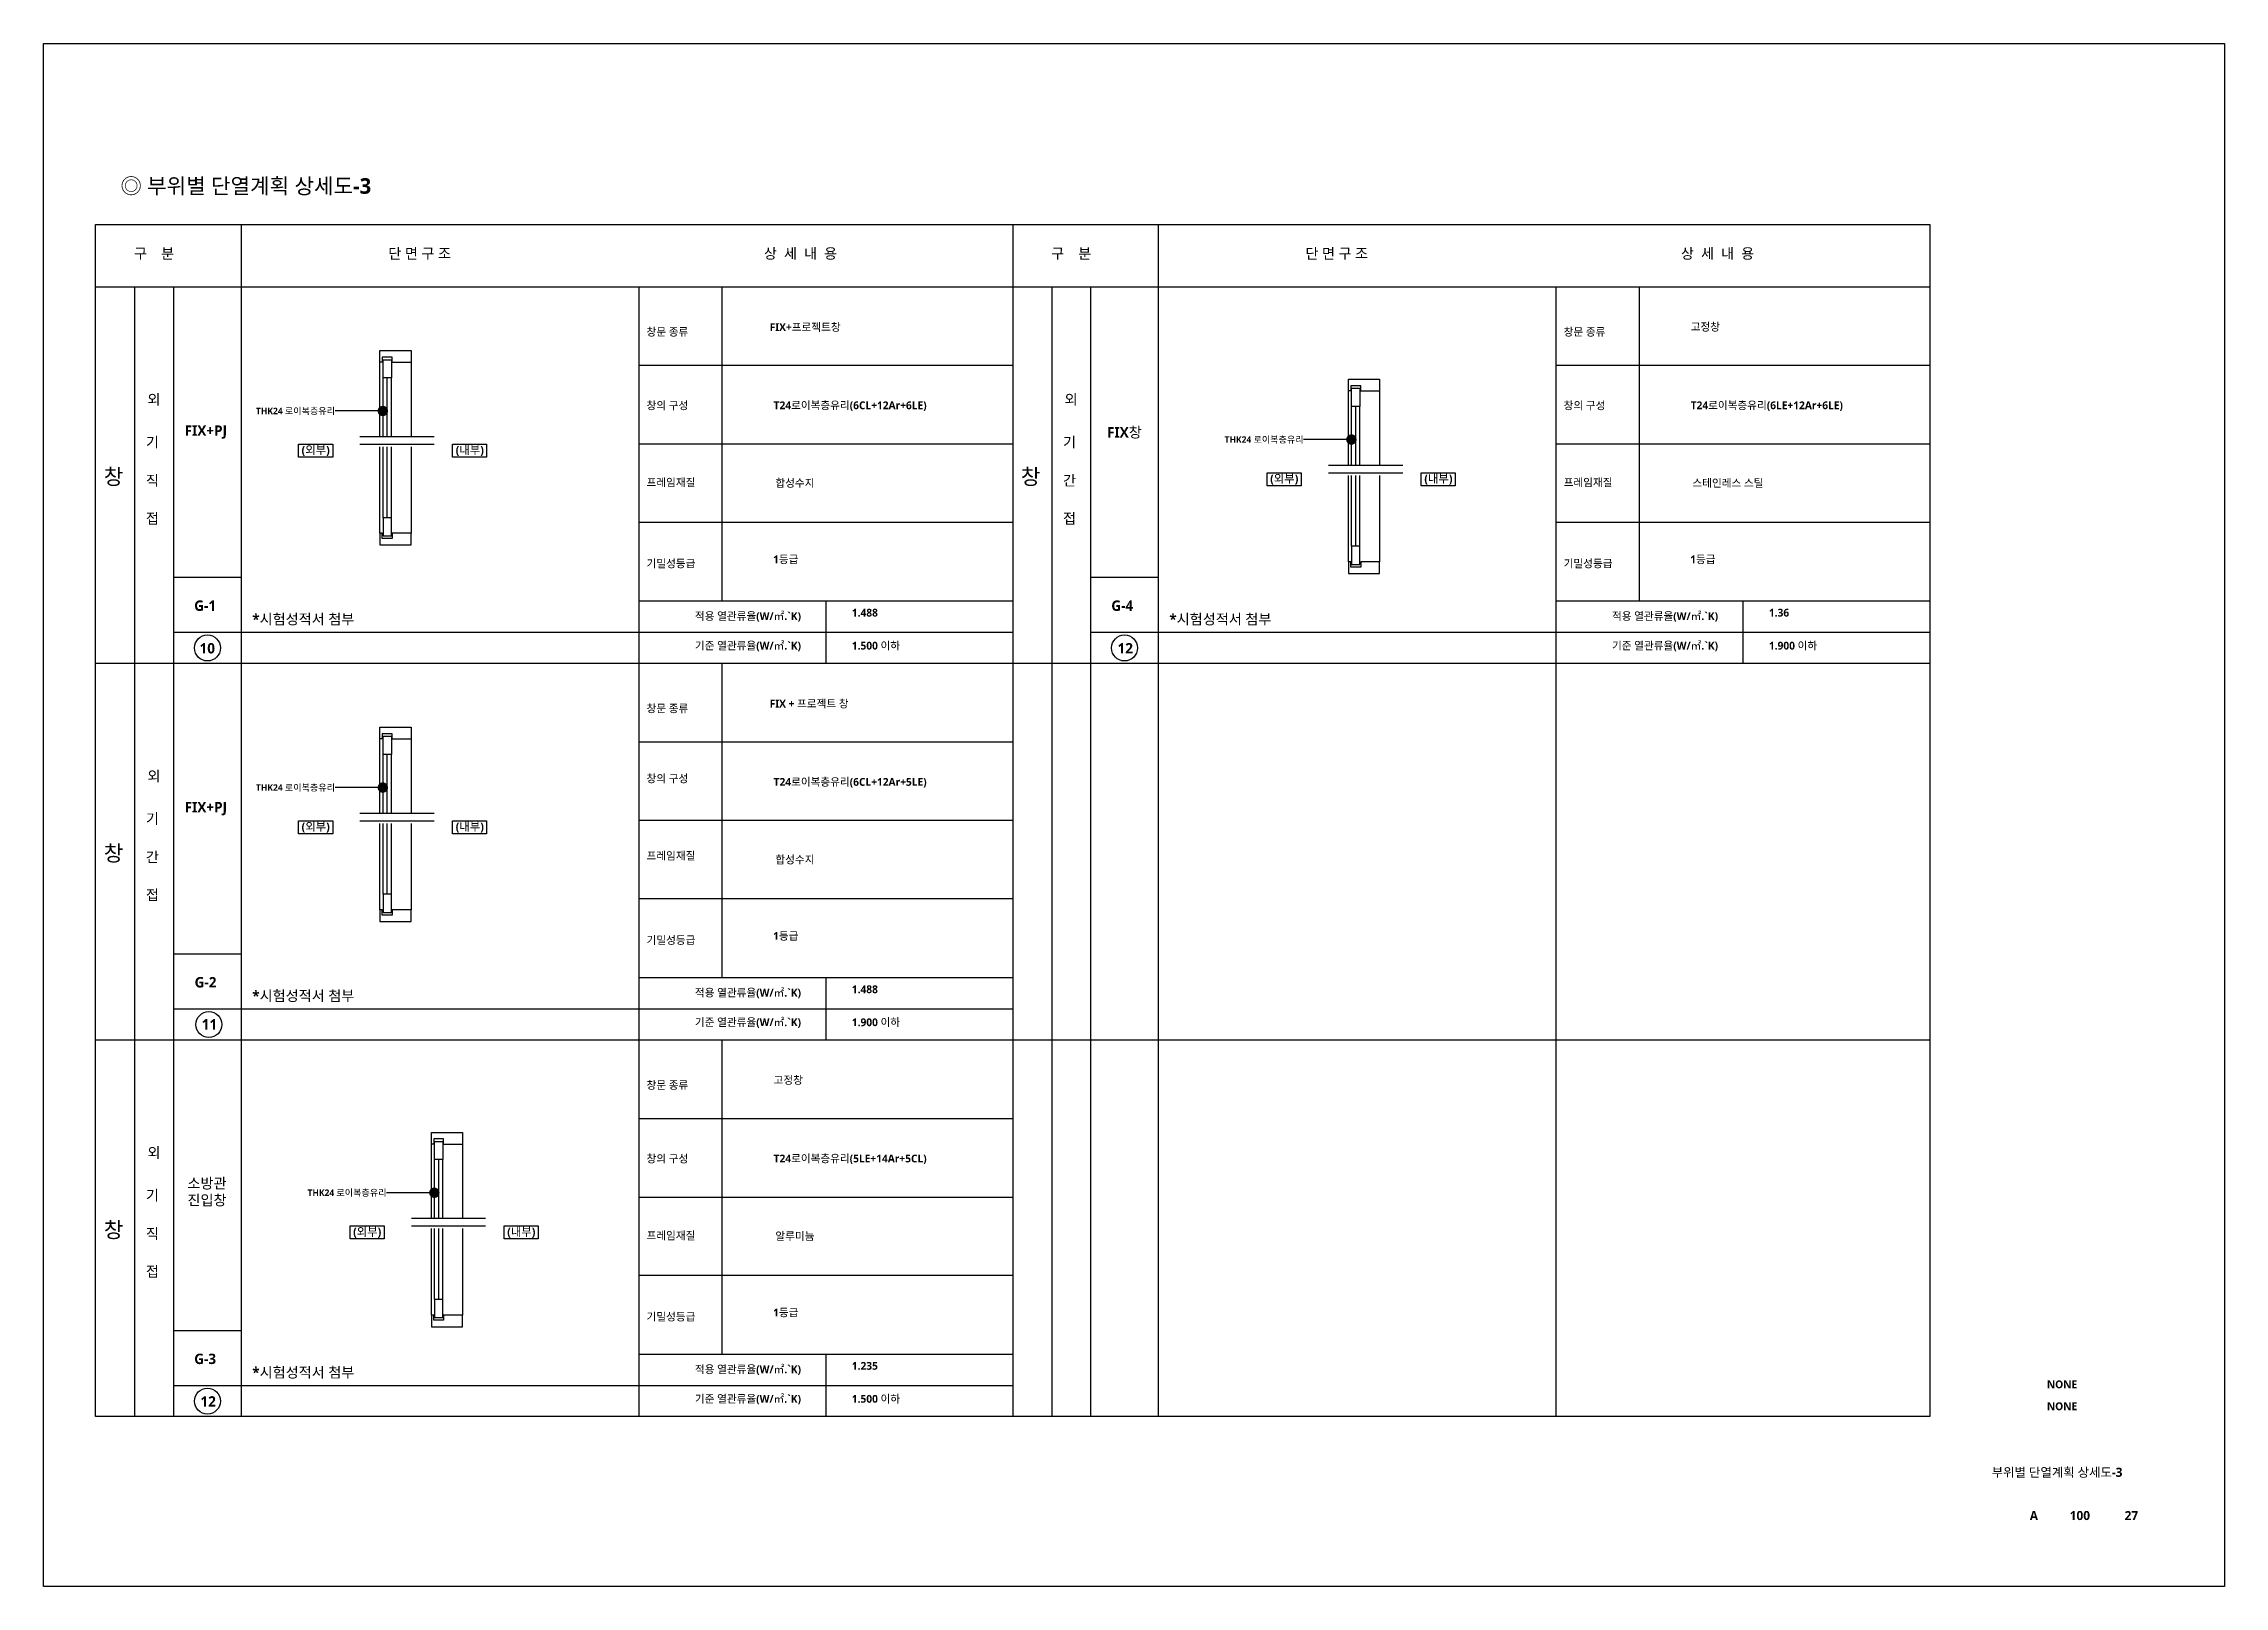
# Model space of a CAD drawing. Header units: millimetres. Extents: x 0 to 190005487, y 0 to 455456909.
# Drawn here: x 8400 to 12600, y 0 to 2970 of the extents above; entities that cross this region are included whole.
import ezdxf
from ezdxf.enums import TextEntityAlignment as Align

# ---------------------------------------------------------------- set-up
doc = ezdxf.new("R2010")
doc.units = ezdxf.units.MM
doc.header["$LTSCALE"] = 800
doc.header["$MEASUREMENT"] = 0
doc.layers.get('0').update_dxf_attribs({"linetype": 'CONTINUOUS'})
doc.layers.get('Defpoints').update_dxf_attribs({"color": 153, "linetype": 'CONTINUOUS'})
for name, color, linetype in [('A-ANNO-TITL', 7, 'CONTINUOUS'), ('AA-BORD-FORM', 7, 'CONTINUOUS'), ('AA-DWXM-WIND', 4, 'CONTINUOUS'), ('AA-XXXX-TEXT', 3, 'CONTINUOUS'), ('AA-XXXX-TXT3', 3, 'CONTINUOUS'), ('COL', 2, 'CONTINUOUS'), ('COR', 4, 'CONTINUOUS'), ('ETC', 6, 'CONTINUOUS'), ('text', 3, 'CONTINUOUS'), ('WAL', 3, 'CONTINUOUS')]:
    doc.layers.add(name, color=color, linetype=linetype)
doc.styles.add('SH_대대리576', font='')
doc.styles.get("Standard").update_dxf_attribs({"font": 'SIMPLEX.shx'})
doc.styles.get('SH_대대리576').set_extended_font_data('NanumGothic', bold=True)
doc.dimstyles.new('SAMOO-M30', dxfattribs={"dimscale": 400, "dimtxt": 3, "dimasz": 1, "dimexe": 2, "dimexo": 2, "dimgap": 1, "dimtad": 0, "dimdec": 0, "dimdsep": 46, "dimlunit": 6, "dimtxsty": 'Standard', "dimblk": 'DIMDOT', "dimcen": 1, "dimclrd": 1, "dimclre": 1, "dimclrt": 2, "dimadec": 4, "dimazin": 0, "dimtfac": 1, "dimtdec": 0, "dimtix": 1, "dimtmove": 2, "dimatfit": 3, "dimldrblk": 'DOT', "dimfxl": 8, "dimtvp": 1, "dimtolj": 1, "dimlwd": -1, "dimlwe": -1, "dimarcsym": 0})

msp = doc.modelspace()

# ---------------------------------------------------------------- texts
at = {"style": 'SH_대대리576'}
for s, p in [('창문 종류', (9561.2, 2415.1)), ('FIX+프로젝트창', (9798.3, 2424.3)), ('창문 종류', (11327.5, 2415.1)), ('고정창', (11572.1, 2424.7)), ('창의 구성', (9561.2, 2273.4)), ('T24로이복층유리(6CL+12Ar+6LE)', (9805.9, 2273.7)), ('창의 구성', (11327.5, 2273.4)), ('T24로이복층유리(6LE+12Ar+6LE)', (11572.1, 2273.7)), ('프레임재질', (9561.2, 2125.3)), ('합성수지', (9809.3, 2124.1)), ('프레임재질', (11327.5, 2125.3)), ('스테인레스 스틸', (11575.5, 2124.1)), ('기밀성등급', (9561.2, 1969.1)), ('1등급', (9805, 1977.2)), ('기밀성등급', (11327.5, 1969.1)), ('1등급', (11571.2, 1977.2)), ('1.488', (9956.5, 1874.5)), ('1.36', (11722.7, 1874.5)), ('1.500 이하', (9956.5, 1811)), ('1.900 이하', (11722.7, 1811)), ('창문 종류', (9561.2, 1690.1)), ('FIX + 프로젝트 창', (9798.3, 1699.3)), ('창의 구성', (9561.2, 1555.2)), ('T24로이복층유리(6CL+12Ar+5LE)', (9805.9, 1548.7)), ('프레임재질', (9561.2, 1406.6)), ('합성수지', (9809.3, 1399.1)), ('1등급', (9805, 1252.2)), ('기밀성등급', (9561.2, 1244.1)), ('1.488', (9956.5, 1149.5)), ('1.900 이하', (9956.5, 1086)), ('창문 종류', (9561.2, 965.1)), ('고정창', (9805.9, 974.7)), ('창의 구성', (9561.2, 823.4)), ('T24로이복층유리(5LE+14Ar+5CL)', (9805.9, 823.7)), ('프레임재질', (9561.2, 675.3)), ('알루미늄', (9809.3, 674.1)), ('기밀성등급', (9561.2, 519.1)), ('1등급', (9805, 527.2)), ('1.235', (9956.5, 424.5)), ('1.500 이하', (9956.5, 361))]:
    msp.add_text(s, height=15, dxfattribs=at).set_placement(p, align=Align.MIDDLE_LEFT)
at = {"color": 2, "style": 'SH_대대리576'}
for p in [(8515.9, 2121.3), (10282.1, 2121.3), (8515.9, 1396.3), (8515.9, 671.3)]:
    msp.add_text('창', height=30, dxfattribs=at).set_placement(p)
at = {"style": 'SH_대대리576'}
for s, p in [('적용 열관류율(W/㎡.`K)', (9756.5, 1867.9)), ('적용 열관류율(W/㎡.`K)', (11522.7, 1867.9)), ('기준 열관류율(W/㎡.`K)', (9756.5, 1811)), ('기준 열관류율(W/㎡.`K)', (11522.7, 1811)), ('적용 열관류율(W/㎡.`K)', (9756.5, 1142.9)), ('기준 열관류율(W/㎡.`K)', (9756.5, 1086)), ('적용 열관류율(W/㎡.`K)', (9756.5, 417.9)), ('기준 열관류율(W/㎡.`K)', (9756.5, 361))]:
    msp.add_text(s, height=15, dxfattribs=at).set_placement(p, align=Align.MIDDLE_CENTER)
at = {"layer": 'A-ANNO-TITL', "style": 'SH_대대리576'}
for s, height, p in [('NONE', 15, (12287.3, 388.9)), ('NONE', 15, (12287.3, 346.7)), ('부위별 단열계획 상세도-3', 17.5, (12277.8, 219.9)), ('A', 17.5, (12233.1, 136.4)), ('100', 17.5, (12321.7, 136.4)), ('27', 17.5, (12420.8, 136.4))]:
    msp.add_text(s, height=height, dxfattribs=at).set_placement(p, align=Align.MIDDLE)
at = {"layer": 'AA-XXXX-TEXT', "style": 'SH_대대리576'}
for p in [(8961.2, 2262.8), (10826.7, 2207.8), (8961.2, 1537.8), (9060.4, 757.8)]:
    msp.add_text('THK24 로이복층유리', height=12.5, dxfattribs=at).set_placement(p, align=Align.MIDDLE_RIGHT)
for s, p in [('(외부)', (8924, 2187)), ('(내부)', (9220.8, 2187)), ('(외부)', (10789.4, 2132)), ('(내부)', (11086.3, 2132)), ('(외부)', (8924, 1462)), ('(내부)', (9220.8, 1462)), ('(외부)', (9023.2, 682)), ('(내부)', (9320, 682))]:
    msp.add_text(s, height=16, dxfattribs=at).set_placement(p, align=Align.MIDDLE)
at = {"layer": 'COL', "style": 'SH_대대리576'}
for s, p in [('외', (8600, 2275)), ('외', (10366.3, 2275)), ('FIX+PJ', (8671.6, 2215.1)), ('기', (8597, 2193)), ('기', (10363.3, 2193)), ('직', (8597, 2119)), ('간', (10363.3, 2119)), ('접', (8597, 2046)), ('접', (10363.3, 2046)), ('G-1', (8690, 1878)), ('G-4', (10456.3, 1878)), ('10', (8700.3, 1796)), ('12', (10468.2, 1796)), ('외', (8600, 1550)), ('기', (8597, 1468)), ('FIX+PJ', (8671.6, 1490.1)), ('간', (8597, 1394)), ('접', (8597, 1321)), ('G-2', (8690.8, 1153)), ('11', (8704.4, 1072)), ('외', (8600, 825)), ('기', (8597, 743)), ('소방관', (8677, 765.9)), ('진입창', (8677, 733.6)), ('직', (8597, 669)), ('접', (8597, 596)), ('G-3', (8690, 428)), ('12', (8702, 346))]:
    msp.add_text(s, height=20, dxfattribs=at).set_placement(p)
msp.add_text('FIX창', height=20, dxfattribs=at).set_placement((10481.5, 2222), align=Align.MIDDLE)
at = {"layer": 'ETC', "style": 'SH_대대리576'}
for p in [(8801.8, 1852), (10568, 1852), (8801.8, 1127), (8801.8, 402)]:
    msp.add_text('*시험성적서 첨부', height=20, dxfattribs=at).set_placement(p)
at = {"layer": 'text', "color": 2, "style": 'SH_대대리576'}
for s, height, p in [('◎ 부위별 단열계획 상세도-3', 30, (8548.2, 2681)), ('구    분', 20, (8574.1, 2556)), ('단 면 구 조', 20, (9063.9, 2556)), (' 상  세  내  용', 20, (9780.4, 2556)), ('구    분', 20, (10340.4, 2556)), ('단 면 구 조', 20, (10830.1, 2556)), (' 상  세  내  용', 20, (11546.6, 2556))]:
    msp.add_text(s, height=height, dxfattribs=at).set_placement(p)

# ---------------------------------------------------------------- blocks, each defined once
blk = doc.blocks.new('_DOT')
at = {"color": 0, "linetype": 'ByBlock'}
blk.add_line((-0.5, 0), (-1, 0), dxfattribs=at)
at = {"color": 0, "linetype": 'ByBlock', "const_width": 0.5}
blk.add_lwpolyline([(-0.25, 0, 1), (0.25, 0, 1)], format="xyb", close=True, dxfattribs=at)
blk = doc.blocks.new('DIMDOT')
at = {"color": 0}
blk.add_line((-2, 0), (2, 0), dxfattribs=at)
for radius in [0.5, 0.25]:
    blk.add_circle((0, 0), radius, dxfattribs=at)

# ---------------------------------------------------------------- linework, layer by layer
for p, q in [((9009, 2213.7), (9152.1, 2213.7)), ((9009, 2198.7), (9152.1, 2198.7)), ((10874.4, 2158.8), (11017.6, 2158.8)), ((10874.4, 2143.8), (11017.6, 2143.8)), ((9009, 1488.7), (9152.1, 1488.7)), ((9009, 1473.7), (9152.1, 1473.7)), ((9108.2, 708.8), (9251.3, 708.8)), ((9108.2, 693.8), (9251.3, 693.8))]:
    msp.add_line(p, q)
at = {"layer": 'AA-BORD-FORM'}
for points in [[(8891.2, 2198.9), (8956.7, 2198.9), (8956.7, 2173.9), (8891.2, 2173.9)], [(9187.6, 2198.9), (9253.2, 2198.9), (9253.2, 2173.9), (9187.6, 2173.9)], [(10756.6, 2144), (10822.2, 2144), (10822.2, 2119), (10756.6, 2119)], [(11053.1, 2144), (11118.6, 2144), (11118.6, 2119), (11053.1, 2119)], [(8891.2, 1473.9), (8956.7, 1473.9), (8956.7, 1448.9), (8891.2, 1448.9)], [(9187.6, 1473.9), (9253.2, 1473.9), (9253.2, 1448.9), (9187.6, 1448.9)], [(8990.4, 694), (9056, 694), (9056, 669), (8990.4, 669)], [(9286.8, 694), (9352.4, 694), (9352.4, 669), (9286.8, 669)]]:
    msp.add_lwpolyline(points, close=True, dxfattribs=at)
at = {"layer": 'AA-DWXM-WIND'}
for p, q in [((9047.7, 2356.5), (9047.7, 2379)), ((9047.7, 2379), (9107.7, 2379)), ((9047.7, 2213.7), (9047.7, 2356.5)), ((9052.2, 2356.5), (9047.7, 2356.5)), ((9071.2, 2366.5), (9052.2, 2366.5)), ((9052.2, 2366.5), (9052.2, 2356.5)), ((9053.7, 2326.5), (9053.7, 2361.5)), ((9053.7, 2361.5), (9069.7, 2361.5)), ((9069.7, 2361.5), (9069.7, 2326.5)), ((9071.2, 2356.5), (9071.2, 2366.5)), ((9071.2, 2356.5), (9107.7, 2356.5)), ((9107.7, 2379), (9107.7, 2356.5)), ((9107.7, 2356.5), (9107.7, 2213.7)), ((9053.7, 2213.7), (9053.7, 2326.5)), ((9069.7, 2326.5), (9053.7, 2326.5)), ((9061.9, 2213.7), (9061.9, 2326.5)), ((9069.7, 2213.7), (9069.7, 2326.5)), ((10913.1, 2301.5), (10913.1, 2324)), ((10913.1, 2324), (10973.1, 2324)), ((10936.6, 2311.5), (10917.6, 2311.5)), ((10917.6, 2311.5), (10917.6, 2301.5)), ((10936.6, 2301.5), (10936.6, 2311.5)), ((10973.1, 2324), (10973.1, 2301.5)), ((10913.1, 2158.8), (10913.1, 2301.5)), ((10917.6, 2301.5), (10913.1, 2301.5)), ((10919.1, 2271.5), (10919.1, 2306.5)), ((10919.1, 2306.5), (10935.1, 2306.5)), ((10919.1, 2158.8), (10919.1, 2271.5)), ((10935.1, 2271.5), (10919.1, 2271.5)), ((10927.3, 2158.8), (10927.3, 2271.5)), ((10935.1, 2306.5), (10935.1, 2271.5)), ((10935.1, 2158.8), (10935.1, 2271.5)), ((10936.6, 2301.5), (10973.1, 2301.5)), ((10973.1, 2301.5), (10973.1, 2158.8)), ((9047.7, 2027.4), (9047.7, 2193.7)), ((9053.7, 2057.4), (9053.7, 2193.7)), ((9061.9, 2057.4), (9061.9, 2193.7)), ((9069.7, 2057.4), (9069.7, 2193.7)), ((9107.7, 2193.7), (9107.7, 2027.4)), ((10913.1, 1972.4), (10913.1, 2138.8)), ((10919.1, 2002.4), (10919.1, 2138.8)), ((10927.3, 2002.4), (10927.3, 2138.8)), ((10935.1, 2002.4), (10935.1, 2138.8)), ((10973.1, 2138.8), (10973.1, 1972.4)), ((9052.2, 2027.4), (9047.7, 2027.4)), ((9047.7, 2027.4), (9047.7, 2004.9)), ((9052.2, 2017.4), (9052.2, 2027.4)), ((9071.2, 2017.4), (9052.2, 2017.4)), ((9053.7, 2057.4), (9053.7, 2022.4)), ((9069.7, 2057.4), (9053.7, 2057.4)), ((9053.7, 2022.4), (9069.7, 2022.4)), ((9069.7, 2022.4), (9069.7, 2057.4)), ((9107.7, 2027.4), (9071.2, 2027.4)), ((9071.2, 2027.4), (9071.2, 2017.4)), ((9107.7, 2004.9), (9107.7, 2027.4)), ((9047.7, 2004.9), (9107.7, 2004.9)), ((10919.1, 2002.4), (10919.1, 1967.4)), ((10935.1, 2002.4), (10919.1, 2002.4)), ((10935.1, 1967.4), (10935.1, 2002.4)), ((10917.6, 1972.4), (10913.1, 1972.4)), ((10913.1, 1972.4), (10913.1, 1949.9)), ((10913.1, 1949.9), (10973.1, 1949.9)), ((10917.6, 1962.4), (10917.6, 1972.4)), ((10936.6, 1962.4), (10917.6, 1962.4)), ((10919.1, 1967.4), (10935.1, 1967.4)), ((10973.1, 1972.4), (10936.6, 1972.4)), ((10936.6, 1972.4), (10936.6, 1962.4)), ((10973.1, 1949.9), (10973.1, 1972.4)), ((9047.7, 1631.5), (9047.7, 1654)), ((9047.7, 1654), (9107.7, 1654)), ((9071.2, 1641.5), (9052.2, 1641.5)), ((9052.2, 1641.5), (9052.2, 1631.5)), ((9071.2, 1631.5), (9071.2, 1641.5)), ((9107.7, 1654), (9107.7, 1631.5)), ((9047.7, 1488.7), (9047.7, 1631.5)), ((9052.2, 1631.5), (9047.7, 1631.5)), ((9053.7, 1601.5), (9053.7, 1636.5)), ((9053.7, 1636.5), (9069.7, 1636.5)), ((9053.7, 1488.7), (9053.7, 1601.5)), ((9069.7, 1601.5), (9053.7, 1601.5)), ((9061.9, 1488.7), (9061.9, 1601.5)), ((9069.7, 1636.5), (9069.7, 1601.5)), ((9069.7, 1488.7), (9069.7, 1601.5)), ((9071.2, 1631.5), (9107.7, 1631.5)), ((9107.7, 1631.5), (9107.7, 1488.7)), ((9047.7, 1302.4), (9047.7, 1468.7)), ((9053.7, 1332.4), (9053.7, 1468.7)), ((9061.9, 1332.4), (9061.9, 1468.7)), ((9069.7, 1332.4), (9069.7, 1468.7)), ((9107.7, 1468.7), (9107.7, 1302.4)), ((9052.2, 1302.4), (9047.7, 1302.4)), ((9047.7, 1302.4), (9047.7, 1279.9)), ((9052.2, 1292.4), (9052.2, 1302.4)), ((9053.7, 1332.4), (9053.7, 1297.4)), ((9069.7, 1332.4), (9053.7, 1332.4)), ((9069.7, 1297.4), (9069.7, 1332.4)), ((9107.7, 1302.4), (9071.2, 1302.4)), ((9071.2, 1302.4), (9071.2, 1292.4)), ((9107.7, 1279.9), (9107.7, 1302.4)), ((9047.7, 1279.9), (9107.7, 1279.9)), ((9071.2, 1292.4), (9052.2, 1292.4)), ((9053.7, 1297.4), (9069.7, 1297.4)), ((9146.9, 851.5), (9146.9, 874)), ((9146.9, 874), (9206.9, 874)), ((9146.9, 708.8), (9146.9, 851.5)), ((9151.4, 851.5), (9146.9, 851.5)), ((9170.4, 861.5), (9151.4, 861.5)), ((9151.4, 861.5), (9151.4, 851.5)), ((9152.9, 821.5), (9152.9, 856.5)), ((9152.9, 856.5), (9168.9, 856.5)), ((9168.9, 856.5), (9168.9, 821.5)), ((9170.4, 851.5), (9170.4, 861.5)), ((9170.4, 851.5), (9206.9, 851.5)), ((9206.9, 874), (9206.9, 851.5)), ((9206.9, 851.5), (9206.9, 708.8)), ((9152.9, 708.8), (9152.9, 821.5)), ((9168.9, 821.5), (9152.9, 821.5)), ((9161.1, 708.8), (9161.1, 821.5)), ((9168.9, 708.8), (9168.9, 821.5)), ((9146.9, 522.4), (9146.9, 688.8)), ((9152.9, 552.4), (9152.9, 688.8)), ((9161.1, 552.4), (9161.1, 688.8)), ((9168.9, 552.4), (9168.9, 688.8)), ((9206.9, 688.8), (9206.9, 522.4)), ((9152.9, 552.4), (9152.9, 517.4)), ((9168.9, 552.4), (9152.9, 552.4)), ((9168.9, 517.4), (9168.9, 552.4)), ((9151.4, 522.4), (9146.9, 522.4)), ((9146.9, 522.4), (9146.9, 499.9)), ((9151.4, 512.4), (9151.4, 522.4)), ((9170.4, 512.4), (9151.4, 512.4)), ((9152.9, 517.4), (9168.9, 517.4)), ((9206.9, 522.4), (9170.4, 522.4)), ((9170.4, 522.4), (9170.4, 512.4)), ((9206.9, 499.9), (9206.9, 522.4)), ((9146.9, 499.9), (9206.9, 499.9))]:
    msp.add_line(p, q, dxfattribs=at)
at = {"layer": 'COR'}
for p, q in [((8780.2, 2622), (8780.2, 327)), ((10546.5, 2622), (10546.5, 327)), ((8500.2, 2502), (10266.5, 2502)), ((8575.2, 2502), (8575.2, 327)), ((8650.2, 2502), (8650.2, 327)), ((9546.5, 2502), (9546.5, 327)), ((9706.5, 2502), (9706.5, 1897)), ((10266.5, 2502), (12032.7, 2502)), ((10341.5, 2502), (10341.5, 327)), ((10416.5, 2502), (10416.5, 327)), ((11312.7, 2502), (11312.7, 327)), ((11472.7, 2502), (11472.7, 1897)), ((9546.5, 2351), (10266.5, 2351)), ((11312.7, 2351), (12032.7, 2351)), ((9546.5, 2199.5), (10266.5, 2199.5)), ((11312.7, 2199.5), (12032.7, 2199.5)), ((9546.5, 2049), (10266.5, 2049)), ((11312.7, 2049), (12032.7, 2049)), ((8780.2, 1942), (8650.2, 1942)), ((10546.5, 1942), (10416.5, 1942)), ((9546.5, 1897), (10266.5, 1897)), ((9906.5, 1897), (9906.5, 1777)), ((11312.7, 1897), (12032.7, 1897)), ((11672.7, 1897), (11672.7, 1777)), ((8650.2, 1837), (10266.5, 1837)), ((10416.5, 1837), (12032.7, 1837)), ((9706.5, 1777), (9706.5, 1172)), ((9546.5, 1626), (10266.5, 1626)), ((9546.5, 1475), (10266.5, 1475)), ((9546.5, 1324), (10266.5, 1324)), ((8780.2, 1217), (8650.2, 1217)), ((9546.5, 1172), (10266.5, 1172)), ((9906.5, 1172), (9906.5, 1052)), ((8650.2, 1112), (10266.5, 1112)), ((9706.5, 1052), (9706.5, 447)), ((9546.5, 901), (10266.5, 901)), ((9546.5, 749.5), (10266.5, 749.5)), ((9546.5, 599), (10266.5, 599)), ((8780.2, 492), (8650.2, 492)), ((9546.5, 447), (10266.5, 447)), ((9906.5, 447), (9906.5, 327)), ((8650.2, 387), (10266.5, 387)), ((8650.2, 387), (10266.5, 387))]:
    msp.add_line(p, q, dxfattribs=at)
for centre in [(8715.6, 1806.6), (10481.8, 1806.6), (8718.3, 1081.6), (8715.6, 356.6)]:
    msp.add_circle(centre, 25, dxfattribs=at)
at = {"layer": 'Defpoints'}
msp.add_lwpolyline([(8400, 2970), (12600, 2970), (12600, 0), (8400, 0)], close=True, dxfattribs=at)
at = {"layer": 'WAL'}
for p, q in [((10266.5, 2622), (10266.5, 327)), ((10266.5, 2622), (10266.5, 1777)), ((10266.5, 2622), (10266.5, 327)), ((12032.7, 2622), (12032.7, 1777)), ((8500.2, 1777), (12032.7, 1777)), ((8500.2, 1052), (12032.7, 1052))]:
    msp.add_line(p, q, dxfattribs=at)
msp.add_lwpolyline([(12032.7, 327), (8500.2, 327), (8500.2, 2622), (12032.7, 2622), (12032.7, 327)], dxfattribs=at)

msp.set_redraw_order([(e.dxf.handle, doc.entitydb.next_handle()) for e in msp.query("TEXT MTEXT ATTDEF DIMENSION ARC_DIMENSION")])  # texts and dimensions are drawn at this point

# ---------------------------------------------------------------- leaders
at = {"layer": 'AA-XXXX-TXT3', "color": 1}
for points in [[(9053.3, 2262.8), (8961.2, 2262.8)], [(10918.7, 2207.8), (10826.7, 2207.8)], [(9053.3, 1537.8), (8961.2, 1537.8)], [(9152.5, 757.8), (9060.4, 757.8)]]:
    msp.add_leader(points, dimstyle='SAMOO-M30', override={"dimscale": 20}, dxfattribs=at)

doc.saveas('drawing.dxf')
